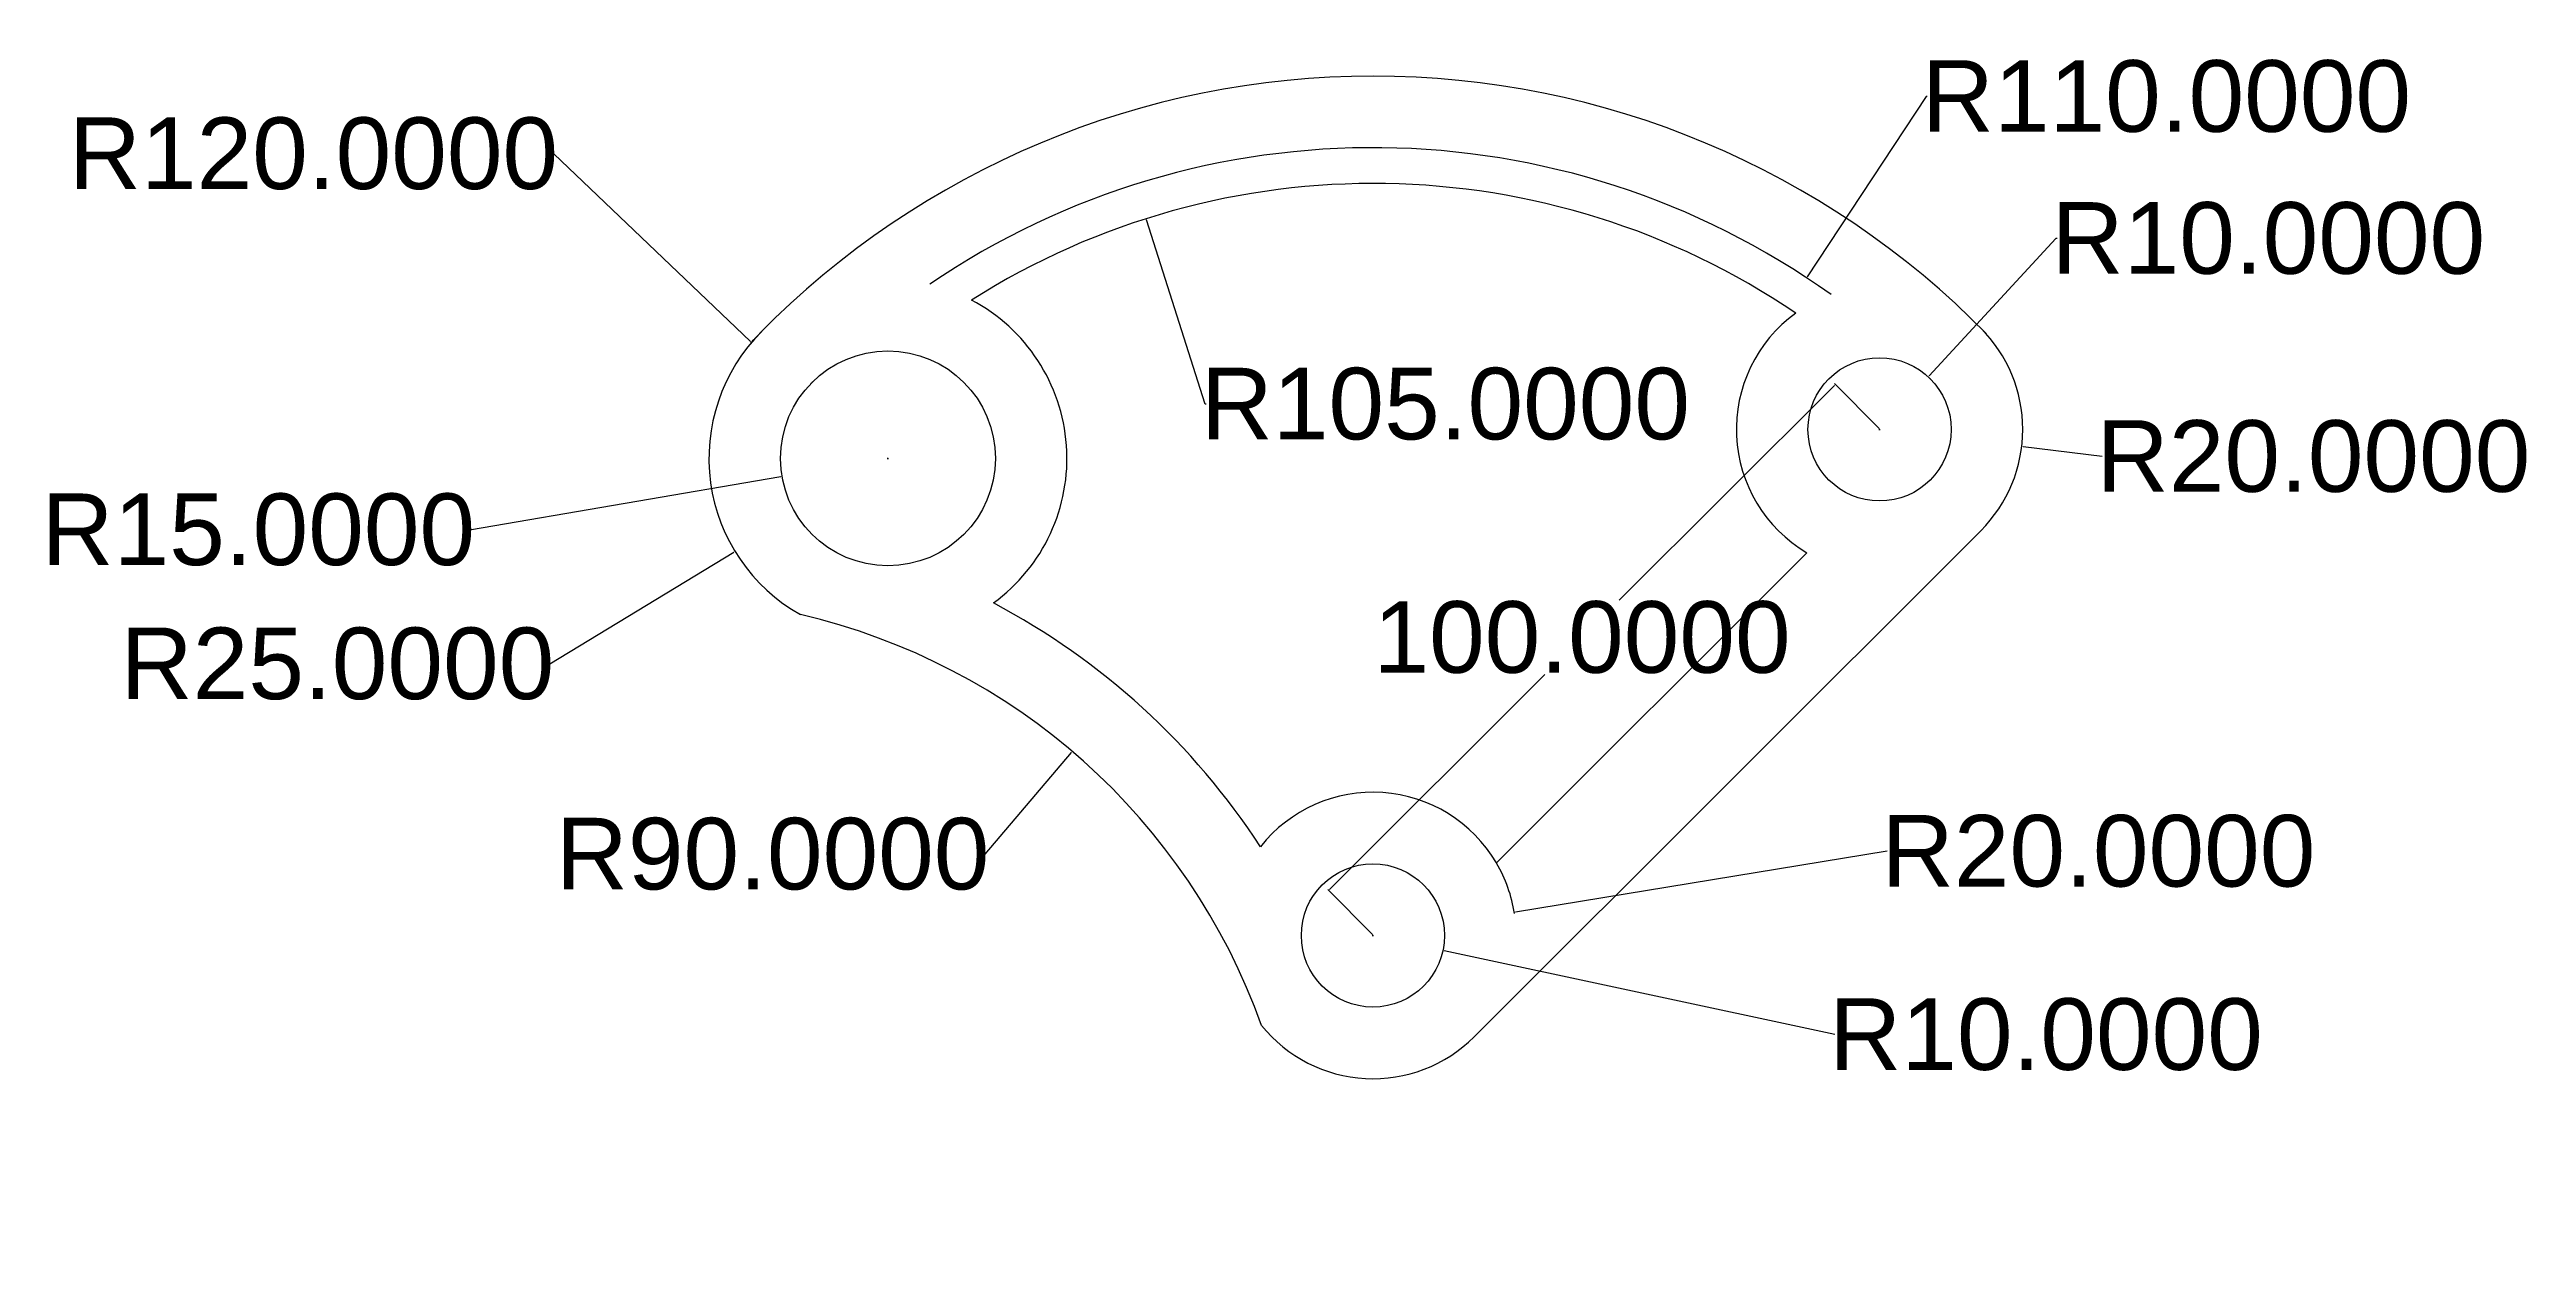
# Model space of a CAD drawing. Header units: inches. Extents: x -165 to 181, y -32 to 134.
import ezdxf

# ---------------------------------------------------------------- set-up
doc = ezdxf.new("R2010")
doc.units = ezdxf.units.IN
doc.header["$MEASUREMENT"] = 0
doc.styles.get("Standard").update_dxf_attribs({"font": 'arial.ttf', "height": 10})
doc.dimstyles.get("Standard").update_dxf_attribs({"dimtxt": 0.18, "dimasz": 0.18, "dimexe": 0.18, "dimexo": 0.0625, "dimgap": 0.09, "dimtad": 0, "dimtih": 1, "dimtoh": 1, "dimdec": 4, "dimzin": 0, "dimdsep": 46, "dimtxsty": 'Standard', "dimcen": 0.09, "dimadec": 0, "dimazin": 0, "dimtfac": 1, "dimtdec": 4, "dimtofl": 0, "dimtmove": 0, "dimatfit": 3, "dimfxl": 1, "dimtolj": 1, "dimtzin": 0, "dimarcsym": 0})

# ---------------------------------------------------------------- blocks, each defined once
blk = doc.blocks.new('*D10')
at = {"color": 0, "lineweight": -2, "transparency": 16777216}
for p, q in [((-34.64, 21.75), (-22.57, 35.94)), ((-34.82, 21.75), (-34.64, 21.75))]:
    blk.add_line(p, q, dxfattribs=at)
at = {"color": 0, "transparency": 16777216}
blk.add_solid([(-22.59, 35.96), (-22.55, 35.92), (-22.45, 36.08)], dxfattribs=at)
at = {"layer": 'Defpoints', "color": 0, "transparency": 16777216}
for p in [(-22.45, 36.08), (-80.77, -32.47)]:
    blk.add_point(p, dxfattribs=at)
at = {"color": 0, "transparency": 16777216, "insert": (-64.32, 21.75), "char_height": 10, "attachment_point": 5}
blk.add_mtext('\\A1;R90.0000', dxfattribs=at)
blk = doc.blocks.new('*D11')
at = {"color": 0, "lineweight": -2, "transparency": 16777216}
for p, q in [((-48.29, 77.01), (-48.11, 77.01)), ((-48.2, 76.92), (-48.2, 77.1)), ((-106.65, 67.04), (-63.17, 74.46))]:
    blk.add_line(p, q, dxfattribs=at)
at = {"color": 0, "transparency": 16777216}
blk.add_solid([(-63.17, 74.49), (-63.16, 74.43), (-62.99, 74.49)], dxfattribs=at)
at = {"layer": 'Defpoints', "color": 0, "transparency": 16777216}
for p in [(-48.2, 77.01), (-62.99, 74.49)]:
    blk.add_point(p, dxfattribs=at)
at = {"color": 0, "transparency": 16777216, "insert": (-136.15, 67.04), "char_height": 10, "attachment_point": 5}
blk.add_mtext('\\A1;R15.0000', dxfattribs=at)
blk = doc.blocks.new('*D12')
at = {"color": 0, "lineweight": -2, "transparency": 16777216}
for p, q in [((-48.29, 77.01), (-48.11, 77.01)), ((-48.2, 76.92), (-48.2, 77.1)), ((-95.41, 48.32), (-69.72, 63.93)), ((-95.59, 48.32), (-95.41, 48.32))]:
    blk.add_line(p, q, dxfattribs=at)
at = {"color": 0, "transparency": 16777216}
blk.add_solid([(-69.74, 63.96), (-69.71, 63.91), (-69.57, 64.03)], dxfattribs=at)
at = {"layer": 'Defpoints', "color": 0, "transparency": 16777216}
for p in [(-48.2, 77.01), (-69.57, 64.03)]:
    blk.add_point(p, dxfattribs=at)
at = {"color": 0, "transparency": 16777216, "insert": (-125.09, 48.32), "char_height": 10, "attachment_point": 5}
blk.add_mtext('\\A1;R25.0000', dxfattribs=at)
blk = doc.blocks.new('*D13')
at = {"color": 0, "lineweight": -2, "transparency": 16777216}
for p, q in [((114.89, 107.72), (97.19, 88.54)), ((115.07, 107.72), (114.89, 107.72)), ((90.19, 81.06), (90.37, 81.06)), ((90.28, 80.97), (90.28, 81.15))]:
    blk.add_line(p, q, dxfattribs=at)
at = {"color": 0, "transparency": 16777216}
blk.add_solid([(97.17, 88.56), (97.21, 88.52), (97.07, 88.41)], dxfattribs=at)
at = {"layer": 'Defpoints', "color": 0, "transparency": 16777216}
for p in [(97.07, 88.41), (90.28, 81.06)]:
    blk.add_point(p, dxfattribs=at)
at = {"color": 0, "transparency": 16777216, "insert": (144.57, 107.72), "char_height": 10, "attachment_point": 5}
blk.add_mtext('\\A1;R10.0000', dxfattribs=at)
blk = doc.blocks.new('*D14')
at = {"color": 0, "lineweight": -2, "transparency": 16777216}
for p, q in [((90.19, 81.06), (90.37, 81.06)), ((90.28, 80.97), (90.28, 81.15)), ((121.38, 77.27), (110.32, 78.62))]:
    blk.add_line(p, q, dxfattribs=at)
at = {"color": 0, "transparency": 16777216}
blk.add_solid([(110.32, 78.65), (110.31, 78.59), (110.14, 78.64)], dxfattribs=at)
at = {"layer": 'Defpoints', "color": 0, "transparency": 16777216}
for p in [(90.28, 81.06), (110.14, 78.64)]:
    blk.add_point(p, dxfattribs=at)
at = {"color": 0, "transparency": 16777216, "insert": (150.88, 77.27), "char_height": 10, "attachment_point": 5}
blk.add_mtext('\\A1;R20.0000', dxfattribs=at)
blk = doc.blocks.new('*D15')
at = {"color": 0, "lineweight": -2, "transparency": 16777216}
for p, q in [((91.36, 22.15), (39.44, 13.65)), ((19.44, 10.39), (19.62, 10.39)), ((19.53, 10.3), (19.53, 10.48))]:
    blk.add_line(p, q, dxfattribs=at)
blk.add_arc((19.53, 10.39), 20, 8.7767, 30.3076, dxfattribs=at)
at = {"color": 0, "transparency": 16777216}
blk.add_solid([(39.44, 13.68), (39.45, 13.62), (39.27, 13.62)], dxfattribs=at)
at = {"layer": 'Defpoints', "color": 0, "transparency": 16777216}
for p in [(19.53, 10.39), (39.27, 13.62)]:
    blk.add_point(p, dxfattribs=at)
at = {"color": 0, "transparency": 16777216, "insert": (120.86, 22.15), "char_height": 10, "attachment_point": 5}
blk.add_mtext('\\A1;R20.0000', dxfattribs=at)
blk = doc.blocks.new('*D16')
at = {"color": 0, "lineweight": -2, "transparency": 16777216}
for p, q in [((19.44, 10.39), (19.62, 10.39)), ((19.53, 10.3), (19.53, 10.48)), ((84.02, -3.45), (29.48, 8.26))]:
    blk.add_line(p, q, dxfattribs=at)
at = {"color": 0, "transparency": 16777216}
blk.add_solid([(29.49, 8.29), (29.48, 8.23), (29.31, 8.29)], dxfattribs=at)
at = {"layer": 'Defpoints', "color": 0, "transparency": 16777216}
for p in [(19.53, 10.39), (29.31, 8.29)]:
    blk.add_point(p, dxfattribs=at)
at = {"color": 0, "transparency": 16777216, "insert": (113.52, -3.45), "char_height": 10, "attachment_point": 5}
blk.add_mtext('\\A1;R10.0000', dxfattribs=at)
blk = doc.blocks.new('*D17')
at = {"color": 0, "lineweight": -2, "transparency": 16777216}
for p, q in [((-95.06, 119.55), (-94.88, 119.55)), ((-94.88, 119.55), (-67.42, 93.35)), ((19.44, 10.39), (19.62, 10.39)), ((19.53, 10.3), (19.53, 10.48))]:
    blk.add_line(p, q, dxfattribs=at)
blk.add_arc((19.53, 10.39), 120, 135.5704, 136.4325, dxfattribs=at)
at = {"color": 0, "transparency": 16777216}
blk.add_solid([(-67.4, 93.38), (-67.45, 93.33), (-67.29, 93.23)], dxfattribs=at)
at = {"layer": 'Defpoints', "color": 0, "transparency": 16777216}
for p in [(-67.29, 93.23), (19.53, 10.39)]:
    blk.add_point(p, dxfattribs=at)
at = {"color": 0, "transparency": 16777216, "insert": (-128.44, 119.55), "char_height": 10, "attachment_point": 5}
blk.add_mtext('\\A1;R120.0000', dxfattribs=at)
blk = doc.blocks.new('*D18')
at = {"color": 0, "lineweight": -2, "transparency": 16777216}
for p, q in [((96.77, 127.54), (80.18, 102.38)), ((96.95, 127.54), (96.77, 127.54)), ((19.44, 10.39), (19.62, 10.39)), ((19.53, 10.3), (19.53, 10.48))]:
    blk.add_line(p, q, dxfattribs=at)
at = {"color": 0, "transparency": 16777216}
blk.add_solid([(80.16, 102.39), (80.21, 102.36), (80.08, 102.23)], dxfattribs=at)
at = {"layer": 'Defpoints', "color": 0, "transparency": 16777216}
for p in [(80.08, 102.23), (19.53, 10.39)]:
    blk.add_point(p, dxfattribs=at)
at = {"color": 0, "transparency": 16777216, "insert": (130.34, 127.54), "char_height": 10, "attachment_point": 5}
blk.add_mtext('\\A1;R110.0000', dxfattribs=at)
blk = doc.blocks.new('*D19')
at = {"color": 0, "lineweight": -2, "transparency": 16777216}
for p, q in [((-3.92, 84.59), (-12.09, 110.3)), ((-3.74, 84.59), (-3.92, 84.59))]:
    blk.add_line(p, q, dxfattribs=at)
at = {"color": 0, "transparency": 16777216}
blk.add_solid([(-12.06, 110.31), (-12.11, 110.3), (-12.14, 110.48)], dxfattribs=at)
at = {"layer": 'Defpoints', "color": 0, "transparency": 16777216}
for p in [(-12.14, 110.48), (19.62, 10.39)]:
    blk.add_point(p, dxfattribs=at)
at = {"color": 0, "transparency": 16777216, "insert": (29.64, 84.59), "char_height": 10, "attachment_point": 5}
blk.add_mtext('\\A1;R105.0000', dxfattribs=at)
blk = doc.blocks.new('*D20')
at = {"color": 0, "lineweight": -2, "transparency": 16777216}
for p, q in [((83.98, 87.21), (53.93, 57.2)), ((90.24, 81.19), (83.98, 87.46)), ((13.48, 16.8), (43.53, 46.81)), ((19.49, 10.53), (13.22, 16.8))]:
    blk.add_line(p, q, dxfattribs=at)
at = {"color": 0, "transparency": 16777216}
for points in [[(83.96, 87.23), (84, 87.19), (84.11, 87.34)], [(13.46, 16.82), (13.5, 16.78), (13.35, 16.67)]]:
    blk.add_solid(points, dxfattribs=at)
at = {"layer": 'Defpoints', "color": 0, "transparency": 16777216}
for p in [(90.28, 81.15), (13.35, 16.67), (19.53, 10.48)]:
    blk.add_point(p, dxfattribs=at)
at = {"color": 0, "transparency": 16777216, "insert": (48.73, 52), "char_height": 10, "attachment_point": 5}
blk.add_mtext('\\A1;100.0000', dxfattribs=at)

msp = doc.modelspace()

# ---------------------------------------------------------------- linework, layer by layer
for p, q in [((104.41743, 66.9097), (33.66256, -3.75678)), ((80.11584, 63.83843), (36.76421, 20.54095)), ((19.43927, 10.39419), (19.52927, 10.39419)), ((19.61927, 10.39419), (19.61927, 10.39419))]:
    msp.add_line(p, q)
for centre, radius in [((-48.20279, 77.00957), 15), ((90.28414, 81.06068), 10), ((19.52927, 10.39419), 10)]:
    msp.add_circle(centre, radius)
for centre, radius, start, end in [((19.52927, 10.39419), 120, 44.4506258, 135.5405229), ((19.52927, 10.39419), 110, 54.4370675, 124.2480949), ((19.61927, 10.39419), 105, 55.8388838, 122.3288359), ((-48.20279, 77.00957), 25, 306.135084, 62.1721948), ((90.28414, 81.06068), 20, 125.8208918, 239.4417023), ((-48.20279, 77.00957), 25, 134.8289231, 240.7587023), ((90.28414, 81.06068), 20, 314.9641901, 45.051906), ((19.52927, 10.39419), 110, 135.3671229, 135.5853211), ((19.52927, 10.39419), 110, 44.9533931, 44.9749872), ((-80.7689, -32.47292), 101.05, 33.1522458, 62.0845516), ((-80.7689, -32.47292), 90, 19.6641541, 76.9292325), ((19.52927, 10.39419), 20, 30.486678, 141.7070017), ((19.52927, 10.39419), 20, 218.9821018, 314.9641901)]:
    msp.add_arc(centre, radius, start, end)

# ---------------------------------------------------------------- dimensions: what is measured, and where the dimension line sits
for center, mpoint, picture, middle in [((19.52927, 10.39419), (80.0834, 102.22663), '*D18', (130.33683, 127.53569)), ((19.52927, 10.39419), (-67.29411, 93.22958), '*D17', (-128.44185, 119.54569)), ((90.28414, 81.06068), (97.06599, 88.40959), '*D13', (144.56966, 107.72365)), ((19.61927, 10.39419), (-12.13949, 110.47607), '*D19', (29.63973, 84.58944)), ((90.28414, 81.06068), (110.13756, 78.64372), '*D14', (121.38354, 77.27464)), ((-48.20279, 77.00957), (-62.9893, 74.48784), '*D11', (-106.65028, 67.04177)), ((-48.20279, 77.00957), (-69.56758, 64.02706), '*D12', (-125.0909, 48.32312)), ((-80.7689, -32.47292), (-22.45451, 36.07949), '*D10', (-64.32476, 21.74899)), ((19.52927, 10.39419), (39.26681, 13.62363), '*D15', (91.3629, 22.14754)), ((19.52927, 10.39419), (29.30641, 8.29478), '*D16', (84.02061, -3.45379))]:
    dim = msp.add_radius_dim(center=center, mpoint=mpoint, dimstyle='Standard')
    dim.commit()
    dim.dimension.update_dxf_attribs({"geometry": picture, "text_midpoint": middle, "dimtype": 164})
dim = msp.add_aligned_dim(p1=(90.28414, 81.15068), p2=(19.52934, 10.48415), distance=-8.74214, dimstyle='Standard')
dim.commit()
dim.dimension.update_dxf_attribs({"geometry": '*D20', "text_midpoint": (48.72897, 52.0029)})

doc.saveas('drawing.dxf')
